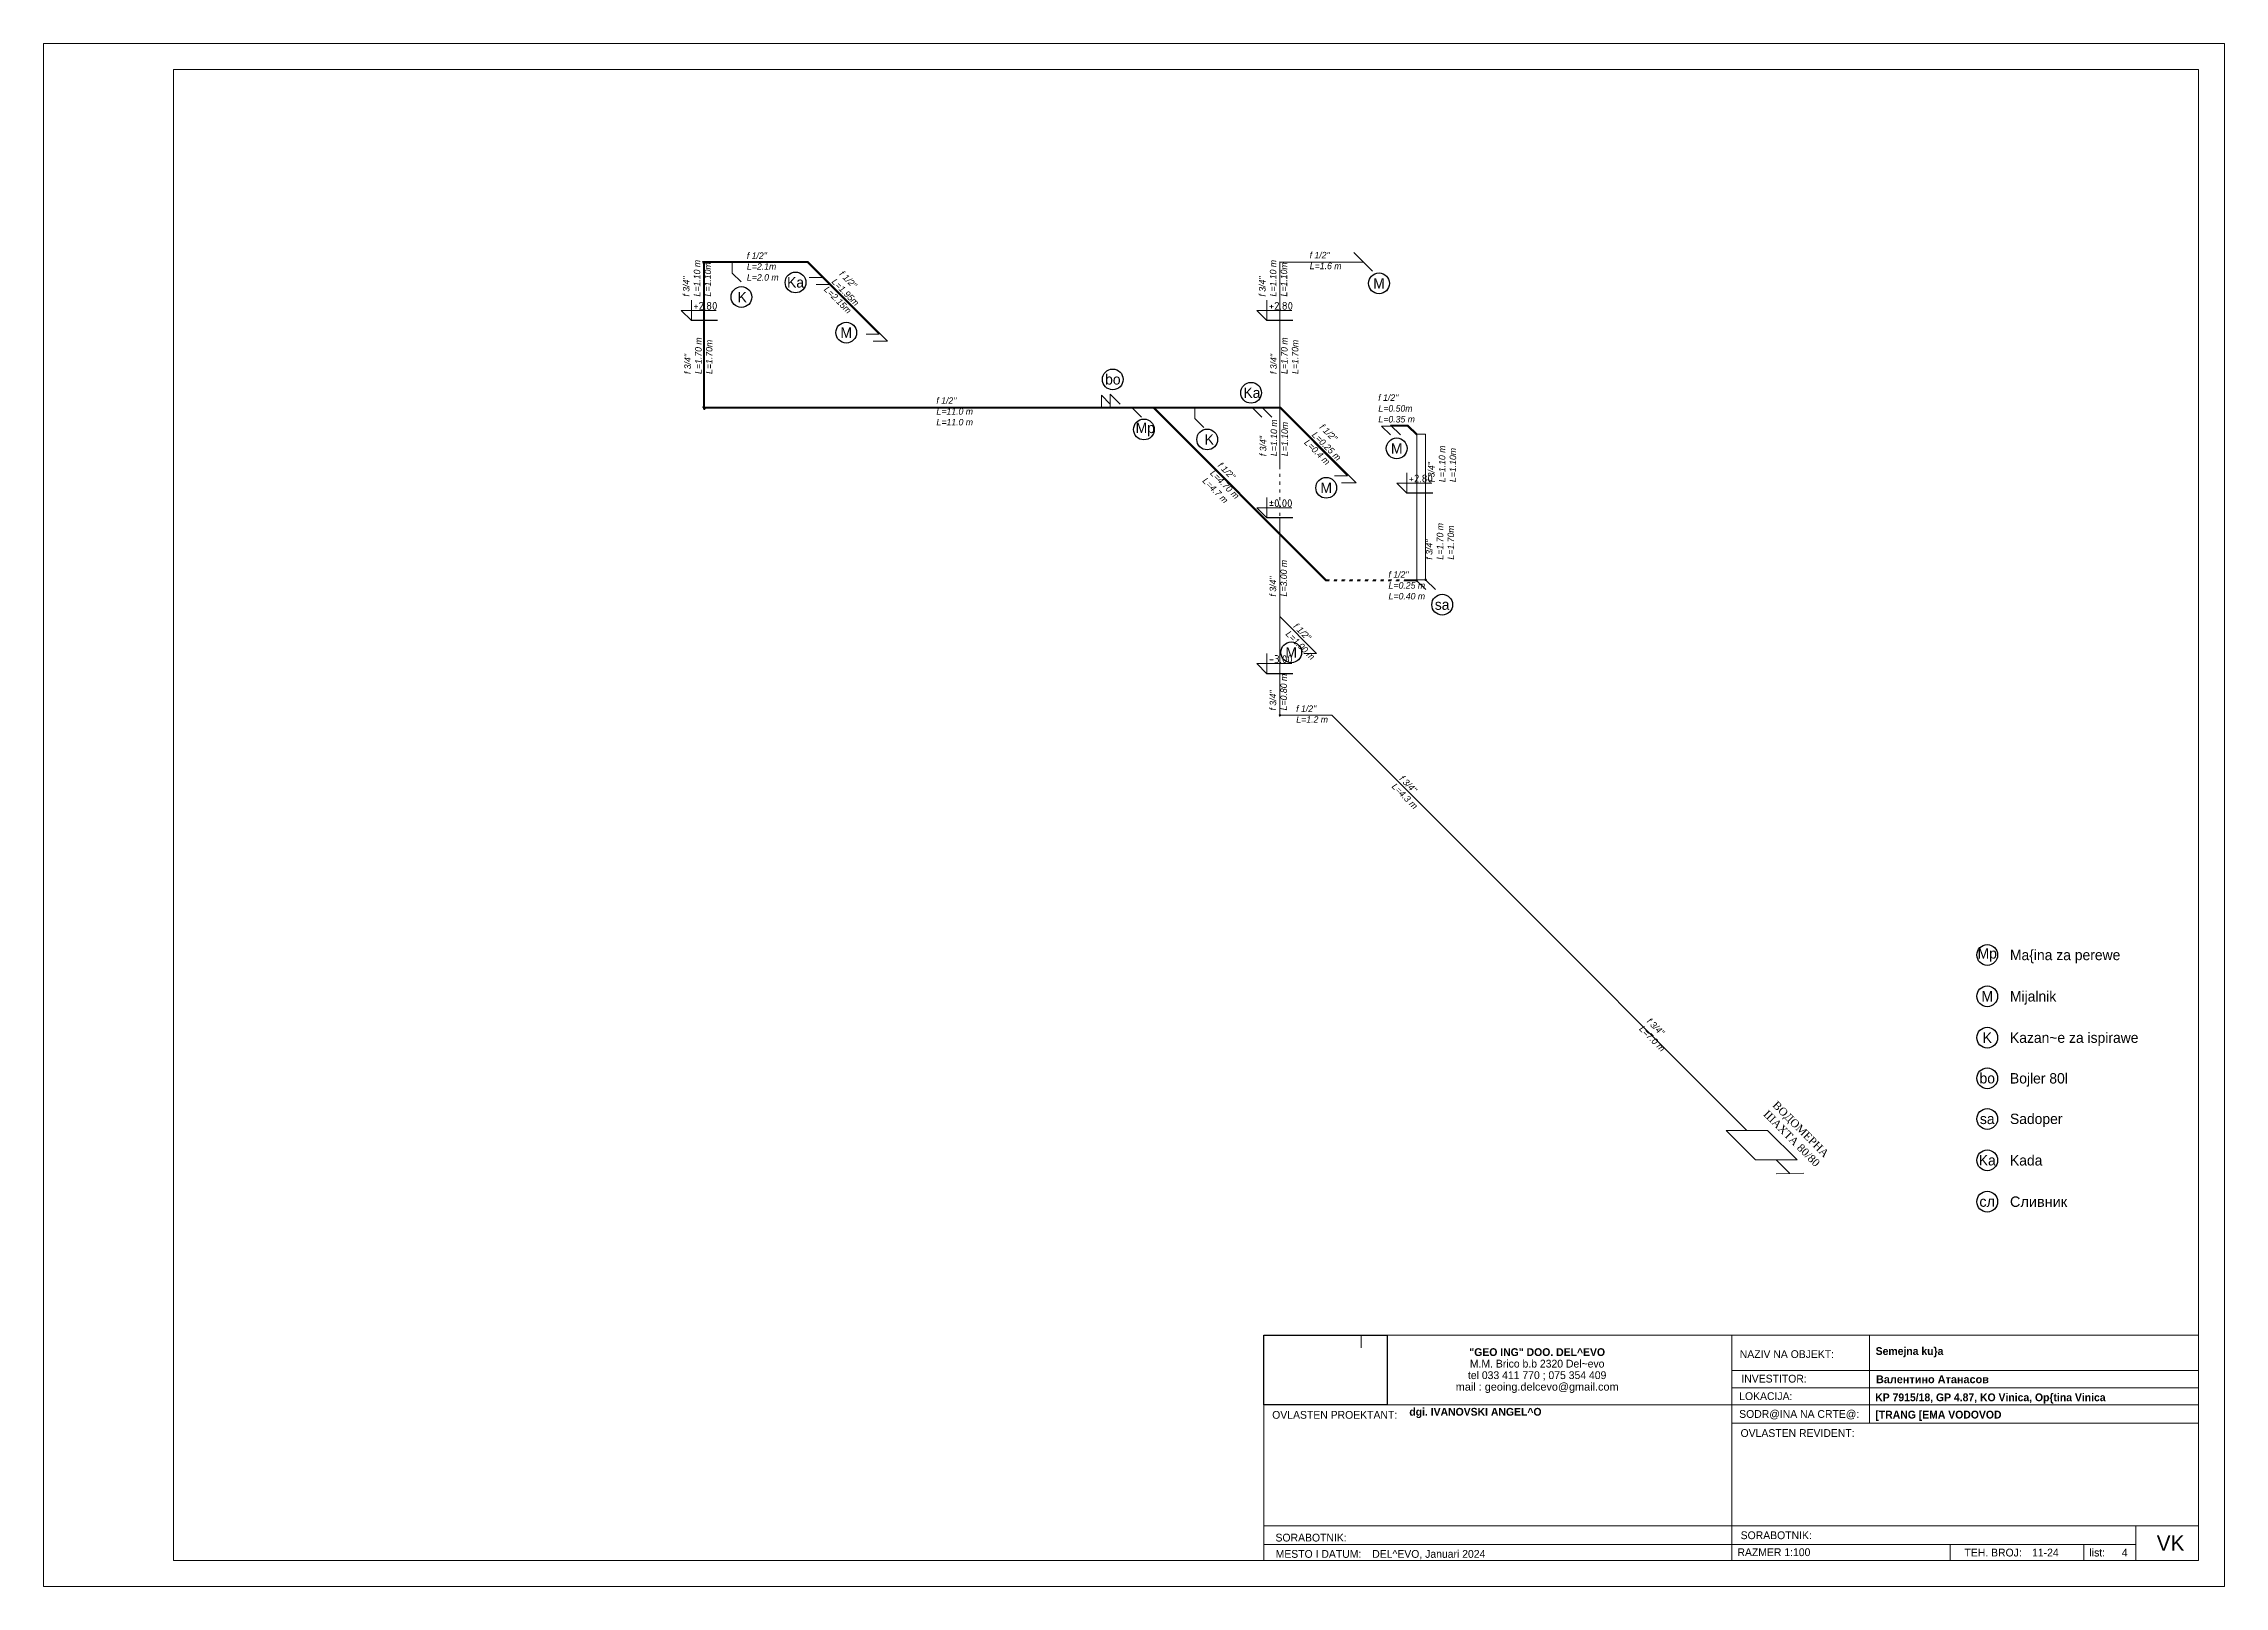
# Model space of a CAD drawing. Header units: millimetres. Extents: x -13678 to 175322, y 9978 to 39678.
# Drawn here: x 91322 to 133322, y 9978 to 39678 of the extents above; entities that cross this region are included whole.
import ezdxf

# ---------------------------------------------------------------- set-up
doc = ezdxf.new("R2010")
doc.units = ezdxf.units.MM
doc.header["$MEASUREMENT"] = 0
doc.linetypes.add('ACAD_ISO03W100', pattern=[30, 12, -18])
doc.linetypes.add('Dot & Dashed', pattern=[670.277762, 317.5, -176.388889, 0, -176.388874])
for name, color, linetype, lineweight in [('0.30', 7, 'Continuous', 30), ('koti', 250, 'Continuous', 13), ('Lines_Pen_No__1', 7, 'Continuous', 13), ('Pecat_Pen_No__1', 7, 'Continuous', 13), ('Roofs_Pen_No__1', 7, 'Continuous', 13), ('Text blocks_Pen_No__1', 7, 'Continuous', 13), ('vodovod', 160, 'Continuous', 35)]:
    doc.layers.add(name, color=color, linetype=linetype, lineweight=lineweight)
for name, color, linetype, lineweight, true_color in [('2D Drafting - General_Pen_No__5', 7, 'Continuous', 13, 0x40a5ff), ('New_Interior - Stair & Railing_Pen_No__166', 7, 'Continuous', 13, 0x97cbff), ('New_Structural - Bearing_Pen_No__168', 7, 'Continuous', 13, 0xfe847a), ('OSKI', 7, 'Continuous', 20, 0x156a84)]:
    doc.layers.add(name, color=color, linetype=linetype, lineweight=lineweight, true_color=true_color)
doc.styles.add('GENERATED_STYLE_1', font='arial.ttf')
doc.styles.add('GENERATED_STYLE_5', font='')
doc.styles.add('GENERATED_STYLE_6', font='times.ttf')
doc.styles.add('KIRILICA', font='')
doc.styles.get('GENERATED_STYLE_5').set_extended_font_data('MAC C Swiss cyrillic', bold=True)
doc.styles.get('KIRILICA').set_extended_font_data('Macedonian Tms', italic=True)
picture_1 = doc.add_image_def('image1.jpg', size_in_pixel=(1216, 687))
pattern_1 = [(45, (0, 0), (-91.92388, 91.92388), [])]

msp = doc.modelspace()

# ---------------------------------------------------------------- texts
at = {"color": 7, "lineweight": 15, "char_height": 200, "style": 'GENERATED_STYLE_1'}
for s, insert, width, attachment_point in [('{\\fMAC C Swiss|b0|i0|c0|p34;K}', (104776.1, 34799.3), 250, 5), ('{\\fMAC C Swiss|b0|i0|c0|p34;Ka}', (105803.6, 35080.6), 250, 5), ('{\\fMAC C Swiss|b0|i0|c0|p34;\\H1x;bo}', (111914.8, 33213.4), 250, 5), ('{\\fMAC C Swiss|b0|i0|c0|p34;Ka}', (114593.1, 32955.7), 250, 5), ('{\\fMAC C Swiss|b0|i0|c0|p34;Mp}', (112539.5, 32250.3), 250, 5), ('{\\fMAC C Swiss|b0|i0|c0|p34;K}', (113772.5, 32057.8), 250, 5), ('{\\fMAC C Swiss|b0|i0|c0|p34;sa}', (118256.5, 28876.5), 250, 5), ('{\\fMAC C Swiss|b0|i0|c0|p34;Mp}', (128755, 22133.6), 250, 5), ('{\\fMAC C Swiss|b0|i0|c0|p34;\\H1x;Ma\\{ina za perewe}', (129192.3, 22233.6), 4000, 1), ('{\\fMAC C Swiss|b0|i0|c0|p34;M}', (128755, 21337.4), 250, 5), ('{\\fMAC C Swiss|b0|i0|c0|p34;Mijalnik}', (129192.3, 21437.4), 4000, 1), ('{\\fMAC C Swiss|b0|i0|c0|p34;K}', (128755, 20541.3), 250, 5), ('{\\fMAC C Swiss|b0|i0|c0|p34;Kazan~e za ispirawe}', (129192.3, 20641.3), 4000, 1), ('{\\fMAC C Swiss|b0|i0|c0|p34;\\H1x;bo}', (128755, 19758.8), 250, 5), ('{\\fMAC C Swiss|b0|i0|c0|p34;\\H1x;Bojler 80l}', (129192.3, 19858.8), 4000, 1), ('{\\fMAC C Swiss|b0|i0|c0|p34;sa\\fArial|b0|i0|c204|p34;}', (128755, 18976.3), 250, 5), ('{\\fMAC C Swiss|b0|i0|c0|p34;Sadoper\\fArial|b0|i0|c204|p34;}', (129192.3, 19078.5), 4000, 1), ('{\\fMAC C Swiss|b0|i0|c0|p34;Ka}', (128755, 18180.1), 250, 5), ('{\\fMAC C Swiss|b0|i0|c0|p34;Kada}', (129192.3, 18280.1), 4000, 1), ('{\\H1x;сл}', (128755, 17383.9), 250, 5), ('{\\H1x;Сливник}', (129192.3, 17483.9), 442157.358, 1)]:
    msp.add_mtext(s, dxfattribs=dict(at, insert=insert, width=width, attachment_point=attachment_point))
at = {"color": 7, "lineweight": 15, "extrusion": (0, 0, -1), "char_height": 200, "width": 250, "attachment_point": 5, "text_direction": (-1, 0, 0), "style": 'GENERATED_STYLE_1'}
for insert in [(117040.7, 35062.7), (106780.7, 34113.9), (117381.3, 31885.7), (116024, 31126.8), (115350.6, 27958.6)]:
    msp.add_mtext('{\\fMAC C Swiss|b0|i0|c0|p34;M}', dxfattribs=dict(at, insert=insert))
at = {"layer": 'koti', "char_height": 150, "width": 325.258, "attachment_point": 1}
for s, insert in [('{\\fISOCPEUR|b0|i0|c0|p34;+2.80}', (103833.9, 34704.8)), ('{\\fISOCPEUR|b0|i0|c0|p34;+2.80}', (114918.9, 34704.8)), ('{\\fISOCPEUR|b0|i0|c0|p34;+2.80}', (117612.4, 31381.4)), ('{\\fISOCPEUR|b0|i0|c0|p34;%%P0.00}', (114918.9, 30904.8)), ('{\\fISOCPEUR|b0|i0|c0|p34;-3.00}', (114918.9, 27904.8))]:
    msp.add_mtext(s, dxfattribs=dict(at, insert=insert))
at = {"layer": 'Pecat_Pen_No__1', "linetype": 'Continuous', "insert": (120086.6, 14131.9), "char_height": 150, "attachment_point": 5, "line_spacing_factor": 0.887159, "style": 'GENERATED_STYLE_5'}
msp.add_mtext('\\A1;{\\fMAC C Swiss|b1|i0|c0|p34;"GEO ING" DOO. DEL^ EVO}\\P{\\fMAC C Swiss|b0|i0|c0|p34;M.M. Brico b.b 2320 Del~evo \\Ptel 033 411 770 ; 075 354 409 \\P\\fArial|b0|i0|c0|p34;mail : geoing.delcevo@gmail.com}', dxfattribs=at)
at = {"layer": 'Pecat_Pen_No__1', "linetype": 'Continuous', "style": 'GENERATED_STYLE_5'}
for s, insert, char_height, attachment_point in [('{\\fMAC C Swiss|b0|i0|c0|p34;NAZIV NA OBJEKT:}', (124896.8, 14524), 150, 2), ('{\\fMAC C Swiss|b1|i0|c0|p34;Semejna ku\\}a}', (126605.8, 14583.3), 150, 1), ('{\\fMAC C Swiss|b0|i0|c0|p34;INVESTITOR:}', (124649, 14051.7), 150, 2), ('{\\fArial|b1|i0|c204|p34;Валентино Атанасов}', (126612.1, 14039.3), 150, 1), ('{\\fMAC C Swiss|b0|i0|c0|p34;LOKACIJA:}', (124490.2, 13714.7), 150, 2), ('\\A1;{\\fMAC C Swiss|b1|i0|c0|p34; KP 7915/18, GP 4.87, KO Vinica, Op\\{tina Vinica}', (126541.5, 13692.3), 150, 1), ('{\\fMAC C Swiss|b0|i0|c0|p34;OVLASTEN PROEKTANT:}', (114984, 13354.7), 150, 1), (' {\\fMAC C Swiss|b1|i0|c0|p34;dgi. IVANOVSKI ANGEL^ O}', (117568.8, 13413.4), 150, 1), ('{\\fMAC C Swiss|b0|i0|c0|p34;SODR@INA NA CRTE@:}', (125133.9, 13371.8), 150, 2), ('{\\fMAC C Swiss|b1|i0|c0|p34;[TRANG [EMA VODOVOD}', (126600.1, 13359.3), 150, 1), ('{\\fMAC C Swiss|b0|i0|c0|p34;OVLASTEN REVIDENT:}', (125102.2, 13004.2), 150, 2), ('{\\fMAC C Swiss|b0|i0|c0|p34;SORABOTNIK:}', (115733, 10991.7), 150, 2), ('{\\fMAC C Swiss|b0|i0|c0|p34;SORABOTNIK:}', (124691.3, 11036.8), 150, 2), ('{\\fMAC C Swiss|b0|i0|c0|p34;VK}', (132285.7, 10812.5), 300, 5), ('{\\fMAC C Swiss|b0|i0|c0|p34;MESTO I DATUM:}', (115874.9, 10677.5), 150, 2), ('{\\fMAC C Swiss|b0|i0|c0|p34;DEL^ EVO, Januari 2024}', (116909.8, 10677.5), 150, 1), ('{\\fMAC C Swiss|b0|i0|c0|p0;\\A1;RAZMER 1:100^I}', (123944.1, 10710), 150, 1), ('{\\fMAC C Swiss|b0|i0|c0|p34;TEH. BROJ:}', (128868.5, 10703.3), 150, 2), ('{\\fMAC C Swiss|b0|i0|c0|p34;11-24}', (129618.4, 10703.3), 150, 1), ('{\\fMAC C Swiss|b0|i0|c0|p34;list:}', (130723.3, 10703.3), 150, 1)]:
    msp.add_mtext(s, dxfattribs=dict(at, insert=insert, char_height=char_height, attachment_point=attachment_point))
at = {"layer": 'Pecat_Pen_No__1', "linetype": 'Continuous', "insert": (131346.8, 10703.3), "char_height": 150, "width": 54.318, "attachment_point": 1, "style": 'GENERATED_STYLE_5'}
msp.add_mtext('{\\fMAC C Swiss|b0|i0|c0|p34;4}', dxfattribs=at)
at = {"layer": 'Text blocks_Pen_No__1', "linetype": 'Continuous', "insert": (124713.3, 19335.7), "char_height": 150, "attachment_point": 1, "rotation": 315, "style": 'GENERATED_STYLE_6'}
msp.add_mtext('ВОДОМЕРНА\\PШАХТА 80/80', dxfattribs=at)
at = {"layer": 'vodovod', "ltscale": 50, "char_height": 125, "width": 753.738, "attachment_point": 1, "style": 'KIRILICA'}
for s, insert, rotation in [("f 3/4''\\P{\\fArial|b0|i1|c0|p34;L}=1.10 m\\P{\\fArial|b0|i1|c0|p34;\\C1;L\\fMacedonian Tms|b0|i1|c0|p18;=1.10m}", (103635.2, 34808), 90), ("f 1/2''\\P{\\fArial|b0|i1|c0|p34;L}=1.95m\\P{\\fArial|b0|i1|c0|p34;\\C1;L\\fMacedonian Tms|b0|i1|c0|p18;=2.15m}", (106723.7, 35317.6), 315), ("f 3/4''\\P{\\fArial|b0|i1|c0|p34;L}=1.10 m\\P{\\fArial|b0|i1|c0|p34;\\C1;L\\fMacedonian Tms|b0|i1|c0|p18;=1.10m}", (114730.3, 34808), 90), ("f 3/4''\\P{\\fArial|b0|i1|c0|p34;L}=1.70 m\\P{\\fArial|b0|i1|c0|p34;\\C1;L\\fMacedonian Tms|b0|i1|c0|p18;=1.70m}", (103661.1, 33316.6), 90), ("f 3/4''\\P{\\fArial|b0|i1|c0|p34;L}=1.70 m\\P{\\fArial|b0|i1|c0|p34;\\C1;L\\fMacedonian Tms|b0|i1|c0|p18;=1.70m}", (114945.8, 33316.6), 90), ("f 3/4''\\P{\\fArial|b0|i1|c0|p34;L}=1.10 m\\P{\\fArial|b0|i1|c0|p34;\\C1;L\\fMacedonian Tms|b0|i1|c0|p18;=1.10m}", (114744.8, 31735.8), 90), ("f 1/2''\\P{\\fArial|b0|i1|c0|p34;L}=0.25 m\\P{\\fArial|b0|i1|c0|p34;\\C1;L\\fMacedonian Tms|b0|i1|c0|p18;=0.4 m}", (115974.3, 32370.5), 315), ("f 3/4''\\P{\\fArial|b0|i1|c0|p34;L}=1.10 m\\P{\\fArial|b0|i1|c0|p34;\\C1;L\\fMacedonian Tms|b0|i1|c0|p18;=1.10m}", (117984.6, 31234.5), 90), ("f 1/2''\\P{\\fArial|b0|i1|c0|p34;L}=4.70 m\\P{\\fArial|b0|i1|c0|p34;\\C1;L\\fMacedonian Tms|b0|i1|c0|p18;=4.7 m}", (114012, 31632.9), 315), ("f 3/4''\\P{\\fArial|b0|i1|c0|p34;L}=1.70 m\\P{\\fArial|b0|i1|c0|p34;\\C1;L\\fMacedonian Tms|b0|i1|c0|p18;=1.70m}", (117944.5, 29743.1), 90), ("f 3/4''\\P{\\fArial|b0|i1|c0|p34;L}=3.00 m", (114934.7, 29032.5), 90), ("f 1/2''\\P{\\fArial|b0|i1|c0|p34;L}=1.00 m", (115468.3, 28536.5), 315), ("f 3/4''\\P{\\fArial|b0|i1|c0|p34;L}=0.80 m", (114934.7, 26840), 90), ("f 3/4''\\P{\\fArial|b0|i1|c0|p34;L}=4.3 {\\fArial|b0|i1|c0|p34;m}", (117510.9, 25601.3), 315), ("f 3/4''\\P{\\fArial|b0|i1|c0|p34;L}=7.0 {\\fArial|b0|i1|c0|p34;m}", (122275.9, 20933.1), 315)]:
    msp.add_mtext(s, dxfattribs=dict(at, insert=insert, rotation=rotation))
for s, insert in [("f 1/2''\\P{\\fArial|b0|i1|c0|p34;L}=2.1m\\P{\\fArial|b0|i1|c0|p34;\\C1;L\\fMacedonian Tms|b0|i1|c0|p18;=2.0 m}", (104865.3, 35657.7)), ("f 1/2''\\P{\\fArial|b0|i1|c0|p34;L}=1.6 m", (115705.5, 35669.2)), ("f 1/2''\\P{\\fArial|b0|i1|c0|p34;L}=11.0 m\\P{\\fArial|b0|i1|c0|p34;\\C1;L\\fMacedonian Tms|b0|i1|c0|p18;=11.0 m}", (108516, 32869.4)), ("f 1/2''\\P{\\fArial|b0|i1|c0|p34;L}=0.50m\\P{\\fArial|b0|i1|c0|p34;\\C1;L\\fMacedonian Tms|b0|i1|c0|p18;=0.35 m}", (117026.6, 32926.1)), ("f 1/2''\\P{\\fArial|b0|i1|c0|p34;L}=0.25 m\\P{\\fArial|b0|i1|c0|p34;\\C1;L\\fMacedonian Tms|b0|i1|c0|p18;=0.40 m}", (117222.9, 29519.4)), ("f 1/2''\\P{\\fArial|b0|i1|c0|p34;L}=1.2 m", (115445.6, 26936.8))]:
    msp.add_mtext(s, dxfattribs=dict(at, insert=insert))

# ---------------------------------------------------------------- hatches: boundary and pattern name
at = {"layer": 'New_Interior - Stair & Railing_Pen_No__166', "linetype": 'Continuous', "lineweight": 13, "true_color": 0x97cbff}
h = msp.add_hatch(dxfattribs=at)
h.set_pattern_fill('STEEL', color=151, style=0, pattern_type=2)
h.set_pattern_definition([(45, (0, 0), (-159.09903, 159.09903), []), (45, (-53.03, 53.03), (-159.09903, 159.09903), [])])
h.paths.add_polyline_path([(114184.5, 32462.2), (114184.4, 32464.3), (114183.8, 32466.4), (114182.9, 32468.4), (114181.6, 32470.2), (114180.1, 32471.7), (114178.3, 32473), (114176.3, 32473.9), (114174.2, 32474.5), (114172, 32474.7), (114169.9, 32474.5), (114167.8, 32473.9), (114165.8, 32473), (114164, 32471.7), (114162.5, 32470.2), (114161.2, 32468.4), (114160.3, 32466.4), (114159.7, 32464.3), (114159.5, 32462.2), (114159.7, 32460), (114160.3, 32457.9), (114161.2, 32455.9), (114162.5, 32454.1), (114164, 32452.6), (114165.8, 32451.3), (114167.8, 32450.4), (114169.9, 32449.9), (114172, 32449.7), (114174.2, 32449.9), (114176.3, 32450.4), (114178.3, 32451.3), (114180.1, 32452.6), (114181.6, 32454.1), (114182.9, 32455.9), (114183.8, 32457.9), (114184.4, 32460)])
at = {"layer": 'New_Structural - Bearing_Pen_No__168', "linetype": 'Continuous', "lineweight": 13, "true_color": 0xfe847a}
h = msp.add_hatch(dxfattribs=at)
h.set_pattern_fill('COMMON_BRICK', color=11, style=0, pattern_type=2)
h.set_pattern_definition(pattern_1)
h.paths.add_polyline_path([(104788.4, 37135.9), (104938.4, 37285.9), (104788.4, 37285.9)])
h = msp.add_hatch(dxfattribs=at)
h.set_pattern_fill('COMMON_BRICK', color=11, style=0, pattern_type=2)
h.set_pattern_definition(pattern_1)
h.paths.add_polyline_path([(91588.4, 24635.9), (91438.4, 24485.9), (91588.4, 24485.9)])

# ---------------------------------------------------------------- linework, layer by layer
at = {"color": 6, "linetype": 'ACAD_ISO03W100', "lineweight": 13, "ltscale": 5}
for p, q in [((115132.8, 31547.2), (115132.8, 30547.2)), ((116017.9, 29337.9), (117517.9, 29337.9)), ((116026.2, 29357.9), (117526.2, 29357.9))]:
    msp.add_line(p, q, dxfattribs=at)
for centre in [(105803.3, 35080.6), (104760.7, 34799.3), (117040.7, 35062.7), (106780.7, 34113.9), (111912.8, 33213.4), (114576.9, 32955.7), (112513.2, 32250.3), (113731.4, 32057.8), (117381.3, 31885.7), (116024, 31126.8), (118258.4, 28876.5), (115350.6, 27958.6), (128755, 22133.6), (128755, 21337.4), (128755, 20541.3), (128755, 19758.8), (128755, 18976.3), (128755, 18180.1), (128755, 17383.9)]:
    msp.add_circle(centre, 200)
at = {"layer": '0.30'}
for p, q in [((104297.8, 34347.2), (103797.8, 34347.2)), ((115382.8, 34347.2), (114882.8, 34347.2)), ((118076.3, 31023.8), (117576.3, 31023.8)), ((115382.8, 30547.2), (114882.8, 30547.2)), ((115382.8, 27547.2), (114882.8, 27547.2))]:
    msp.add_line(p, q, dxfattribs=at)
at = {"layer": '2D Drafting - General_Pen_No__5', "color": 1}
for p, q in [((106042, 35481.3), (104013.7, 35481.3)), ((104013.7, 35481.3), (104033.7, 35461.3)), ((104033.7, 32681.3), (104033.7, 35461.3)), ((106042, 35481.3), (107575.8, 33947.5)), ((106479.8, 35043.5), (106201.5, 35043.5)), ((107575.8, 33947.5), (107297.5, 33947.5)), ((111864.6, 32931.3), (112056.4, 32739.5)), ((111864.6, 32931.3), (111864.6, 32661.3)), ((115142.8, 32681.3), (104033.7, 32681.3)), ((112702.8, 32681.3), (116026.2, 29357.9)), ((114784.6, 32681.3), (114976.4, 32489.5)), ((115142.8, 32681.3), (116598.9, 31225.2)), ((117598.5, 32335.7), (117261.1, 32335.7)), ((117261.1, 32335.7), (117452.9, 32143.9)), ((117598.5, 32335.7), (117776.2, 32157.9)), ((117938.9, 32157.9), (117776.2, 32157.9)), ((117938.9, 29357.9), (117938.9, 32157.9)), ((116598.9, 31225.2), (116320.6, 31225.2)), ((117938.9, 29357.9), (117526.2, 29357.9)), ((117938.9, 29357.9), (118130.7, 29166.1))]:
    msp.add_line(p, q, dxfattribs=at)
at = {"layer": '2D Drafting - General_Pen_No__5'}
for p, q in [((104033.7, 35461.3), (106033.7, 35461.3)), ((104033.7, 35461.3), (104047.8, 35447.2)), ((104047.8, 32647.2), (104047.8, 35447.2)), ((104583.7, 35461.3), (104583.7, 35261.3)), ((106033.7, 35461.3), (107412.5, 34082.5)), ((115141.4, 35468.6), (115132.8, 35477.2)), ((115132.8, 34347.2), (115132.8, 35477.2)), ((116742.3, 35468.6), (115141.4, 35468.6)), ((116742.3, 35468.6), (116554.9, 35656)), ((116742.3, 35468.6), (116914.1, 35296.8)), ((104583.7, 35261.3), (104755.4, 35089.5)), ((106316.5, 35178.5), (106066.5, 35178.5)), ((107412.5, 34082.5), (107162.5, 34082.5)), ((115132.8, 31547.2), (115132.8, 34347.2)), ((111693.7, 32911.3), (111865.4, 32739.5)), ((111693.7, 32911.3), (111693.7, 32661.3)), ((115134.5, 32661.3), (104033.7, 32661.3)), ((104033.7, 32661.3), (104047.8, 32647.2)), ((112293.7, 32661.3), (112465.4, 32489.5)), ((112694.5, 32661.3), (113981.5, 31374.4)), ((112694.5, 32661.3), (116017.9, 29337.9)), ((113493.7, 32661.3), (113493.7, 32461.3)), ((113493.7, 32461.3), (113665.4, 32289.5)), ((114613.7, 32661.3), (114785.4, 32489.5)), ((115132.8, 32647.2), (115147.8, 32647.2)), ((115134.5, 32661.3), (116435.6, 31360.2)), ((117590.2, 32315.7), (117090.2, 32315.7)), ((117090.2, 32315.7), (117262, 32143.9)), ((117590.2, 32315.7), (117767.9, 32137.9)), ((117767.9, 29337.9), (117767.9, 32137.9)), ((116435.6, 31360.2), (116185.6, 31360.2)), ((115132.8, 30547.2), (115132.8, 26747.2)), ((117767.9, 29337.9), (117517.9, 29337.9)), ((117767.9, 29337.9), (117939.7, 29166.1)), ((115132.8, 28647.2), (115839.9, 27940.1)), ((115839.9, 27940.1), (115589.9, 27940.1)), ((116132.8, 26747.2), (115132.8, 26747.2)), ((119173.4, 23706.6), (116132.8, 26747.2)), ((119173.4, 23706.6), (124125.3, 18754.7)), ((124955.8, 17924.2), (124691, 18189)), ((124691.4, 17918.8), (125220.2, 17929.6))]:
    msp.add_line(p, q, dxfattribs=at)
msp.add_lwpolyline([(125091, 18189), (124291, 18189), (123725.3, 18754.7), (124525.3, 18754.7), (125091, 18189)], dxfattribs=at)
at = {"layer": 'koti'}
for p, q in [((103602.8, 34542.2), (103797.8, 34347.2)), ((114687.8, 34542.2), (114882.8, 34347.2)), ((117381.3, 31218.8), (117576.3, 31023.8)), ((114687.8, 30742.2), (114882.8, 30547.2)), ((114687.8, 27742.2), (114882.8, 27547.2))]:
    msp.add_line(p, q, dxfattribs=at)
for points in [[(104277.6, 34542.2), (103602.8, 34542.2)], [(103797.8, 34542.2), (103797.8, 34737.2)], [(103797.8, 34542.2), (103797.8, 34347.2)], [(115362.6, 34542.2), (114687.8, 34542.2)], [(114882.8, 34542.2), (114882.8, 34737.2)], [(114882.8, 34542.2), (114882.8, 34347.2)], [(118056.1, 31218.8), (117381.3, 31218.8)], [(117576.3, 31218.8), (117576.3, 31413.8)], [(117576.3, 31218.8), (117576.3, 31023.8)], [(115362.6, 30742.2), (114687.8, 30742.2)], [(114882.8, 30742.2), (114882.8, 30937.2)], [(114882.8, 30742.2), (114882.8, 30547.2)], [(115362.6, 27742.2), (114687.8, 27742.2)], [(114882.8, 27742.2), (114882.8, 27937.2)], [(114882.8, 27742.2), (114882.8, 27547.2)]]:
    msp.add_lwpolyline(points, dxfattribs=at)
at = {"layer": 'Lines_Pen_No__1', "linetype": 'Continuous'}
for p, q in [((132822, 14812.3), (123833, 14812.3)), ((123833, 13120.2), (132822, 13120.2)), ((128041.9, 10781.4), (128041.9, 10477.8)), ((130615.9, 10781.4), (130615.9, 10477.8))]:
    msp.add_line(p, q, dxfattribs=at)
at = {"layer": 'Lines_Pen_No__1'}
msp.add_line((123833, 10477.8), (123833, 14812.3), dxfattribs=at)
at = {"layer": 'Lines_Pen_No__1', "linetype": 'Continuous', "flags": 128}
for points in [[(114822, 14812.3), (123833, 14812.3)], [(114822, 10477.8), (114822, 14812.3), (123833, 14812.3)], [(126489, 14812.3), (126489, 13120.2)], [(123833, 14130.7), (132822, 14130.7)], [(114822, 13470.7), (123833, 13470.7)], [(123833, 13800.7), (132822, 13800.7)], [(123833, 13470.7), (132822, 13470.7)], [(114822, 11142.3), (132822, 11142.3)], [(131615.9, 10842.3), (131615.9, 10477.8), (131615.9, 11142.3)], [(114822, 10781.4), (131615.9, 10781.4)], [(114822, 10477.8), (132822, 10477.8)]]:
    msp.add_lwpolyline(points, dxfattribs=at)
at = {"layer": 'Lines_Pen_No__1', "linetype": 'Continuous'}
for centre in [(104033.7, 35461.3), (104047.8, 35447.2), (104033.7, 32681.3), (104047.8, 32647.2), (117767.9, 29337.9), (117938.9, 29357.9), (115132.8, 26747.2)]:
    msp.add_circle(centre, 15, dxfattribs=at)
at = {"layer": 'OSKI', "linetype": 'Dot & Dashed'}
msp.add_line((116697, 14812.3), (116697, 14568.7), dxfattribs=at)
at = {"layer": 'Roofs_Pen_No__1'}
for points in [[(91322, 9977.8), (133322, 9977.8), (133322, 39677.8), (91322, 39677.8)], [(93822, 10477.8), (132822, 10477.8), (132822, 39177.8), (93822, 39177.8)]]:
    msp.add_lwpolyline(points, close=True, dxfattribs=at)

msp.set_redraw_order([(e.dxf.handle, doc.entitydb.next_handle()) for e in msp.query("TEXT MTEXT ATTDEF DIMENSION ARC_DIMENSION")])  # texts and dimensions are drawn at this point

# ---------------------------------------------------------------- pictures from other files: only their frames are drawn
image = msp.add_image(picture_1, insert=(114822, 13470.7), size_in_units=(2374.5, 1341.5))
image.dxf.flags = 7

doc.saveas('drawing.dxf')
